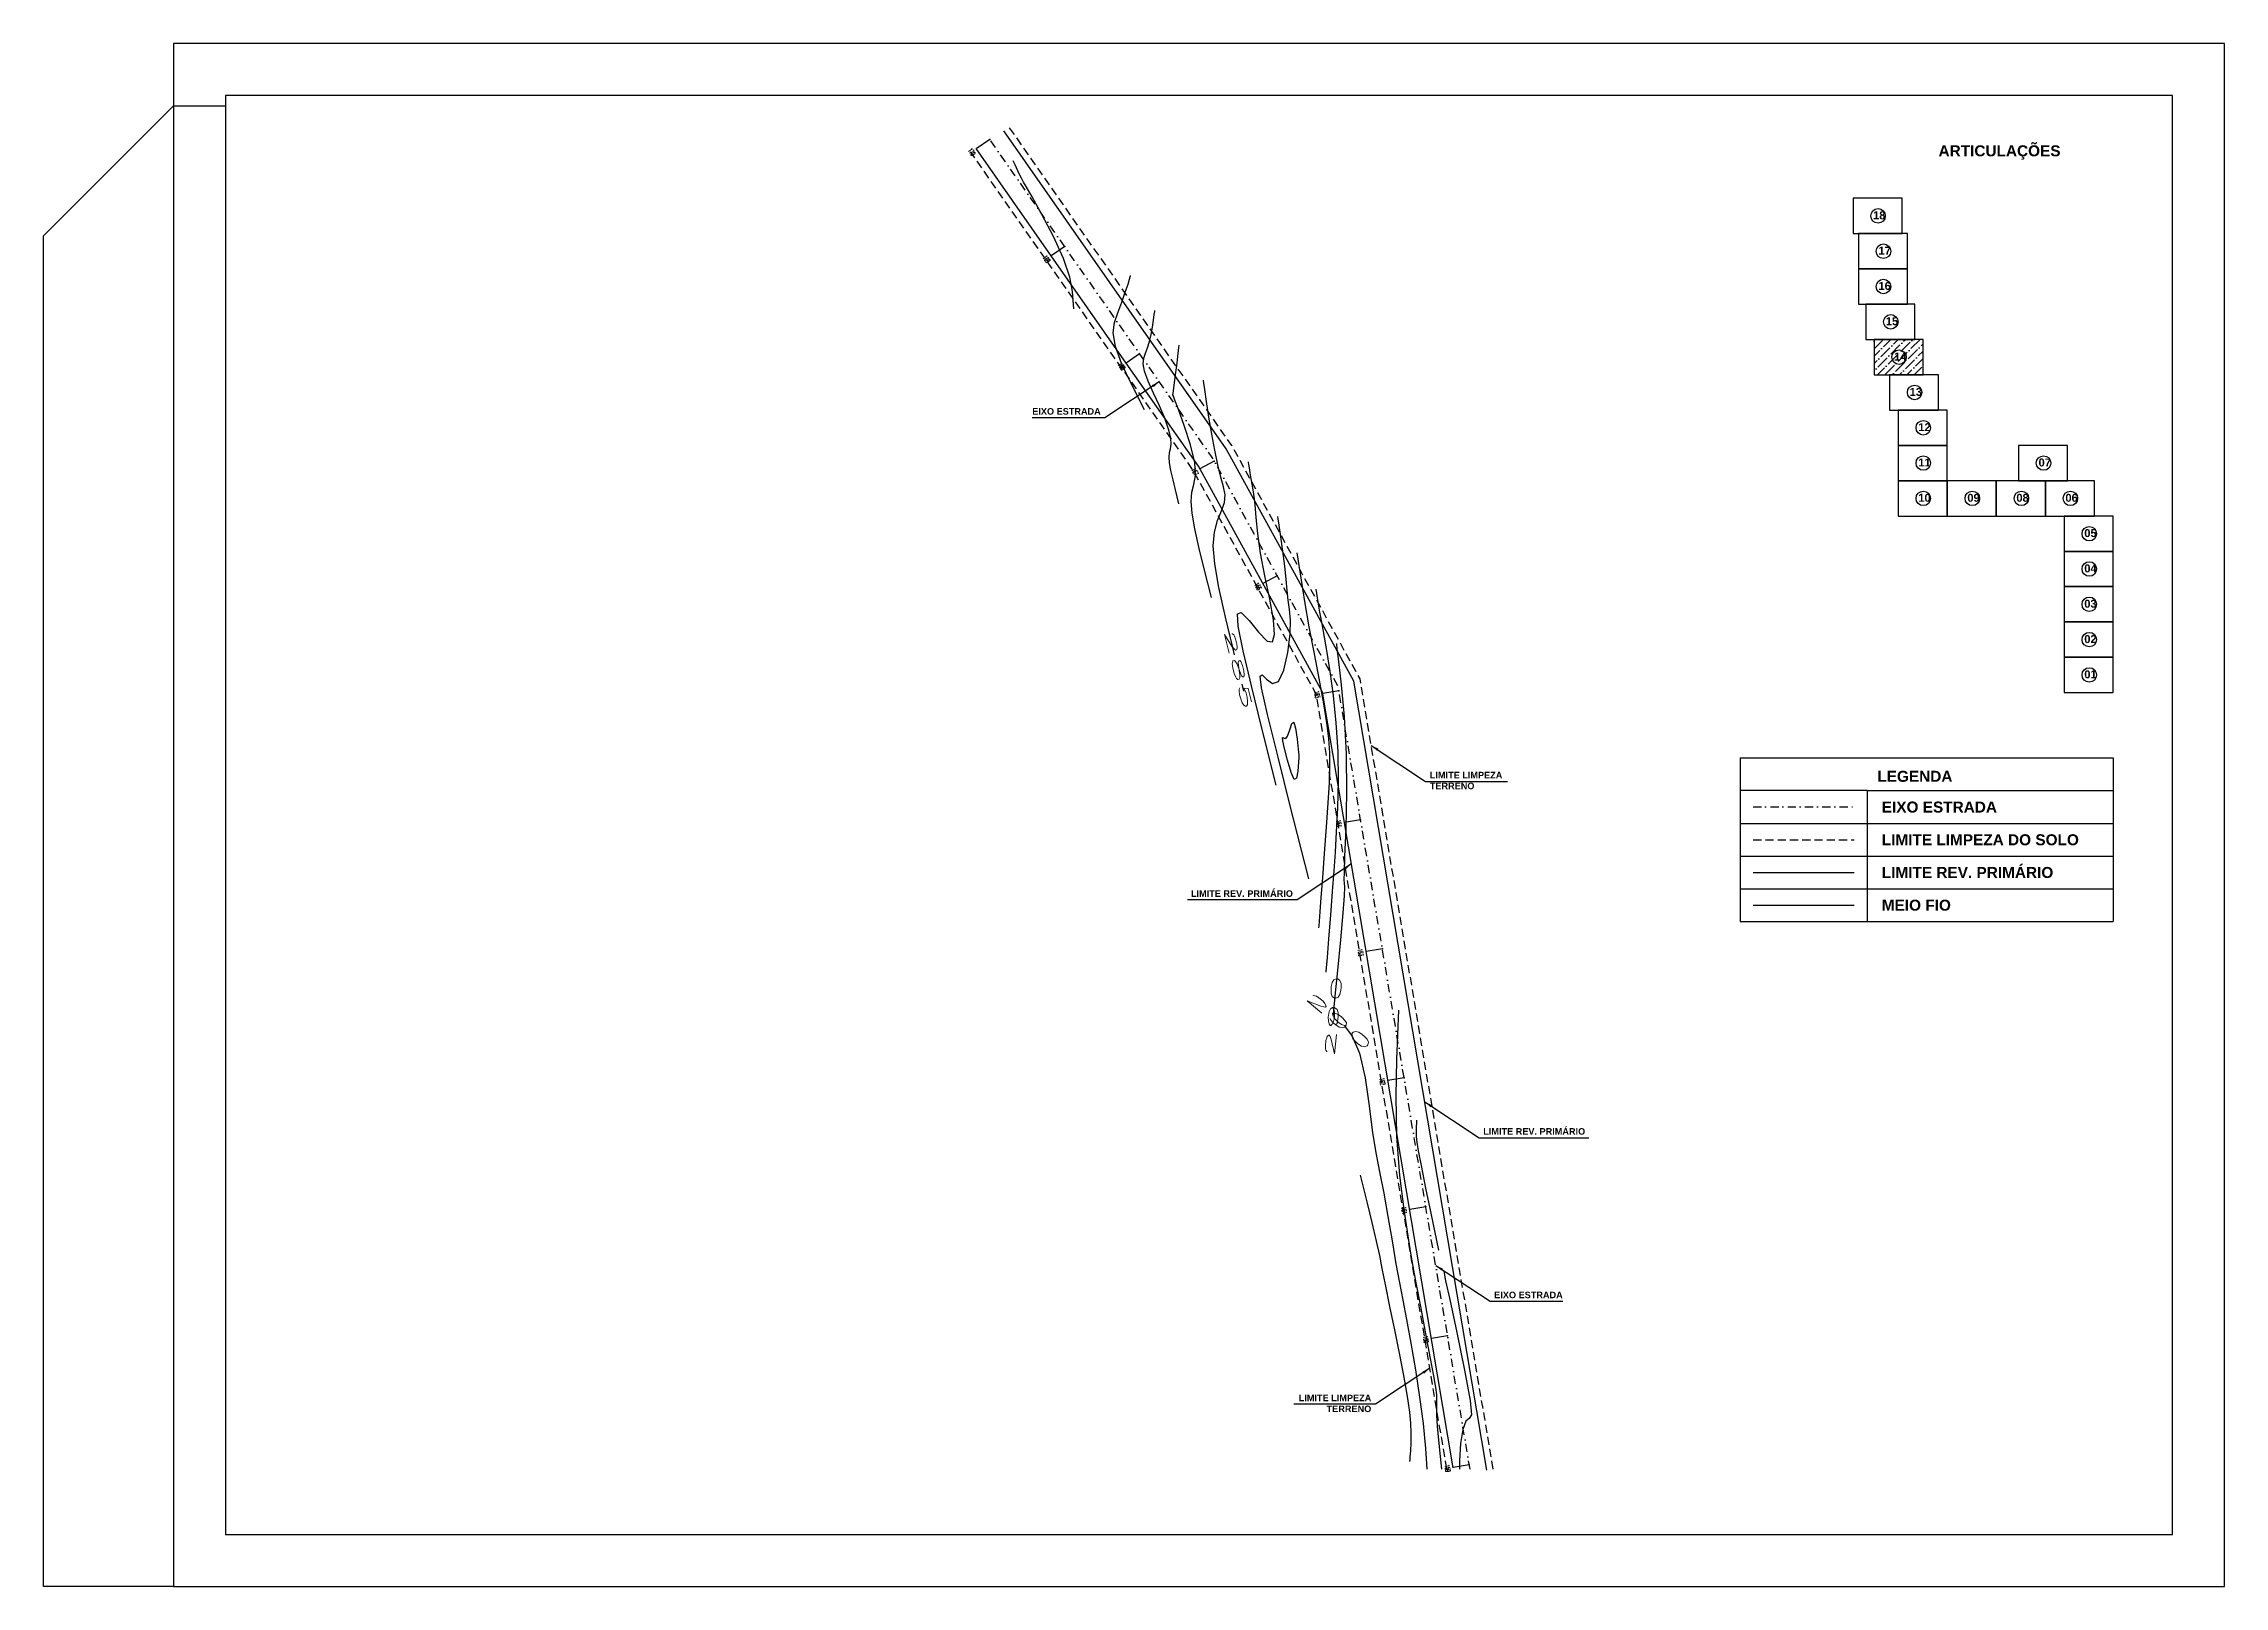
# Model space of a CAD drawing. Header units: millimetres. Extents: x 276147 to 291056, y 9594849 to 9609891.
# Drawn here: x 284492.9 to 284826.5, y 9597361.2 to 9597597.1 of the extents above; entities that cross this region are included whole.
import ezdxf
from ezdxf.enums import TextEntityAlignment as Align

# ---------------------------------------------------------------- set-up
doc = ezdxf.new("R2010")
doc.units = ezdxf.units.MM
doc.header["$LTSCALE"] = 10
for name, pattern in [('CONTINUO', [0]), ('DASHDOTX2', [50.8, 25.4, -12.7, 0, -12.7]), ('HIDDEN', [0.375, 0.25, -0.125])]:
    doc.linetypes.add(name, pattern=pattern)
for name, color, linetype in [('500-dim1', 6, 'Continuous'), ('Curvas mestras', 30, 'Continuous'), ('Curvas simples', 9, 'Continuous'), ('Curvas texto', 2, 'Continuous'), ('TG', 7, 'CONTINUO'), ('Top_malha_coord', 8, 'Continuous')]:
    doc.layers.add(name, color=color, linetype=linetype)
doc.styles.add('r80', font='romans.shx')
doc.styles.add('ROMAND', font='romand', dxfattribs={"height": 0.2})
doc.styles.add('SIMPLEX', font='simplex', dxfattribs={"height": 0.2})
doc.styles.add('T7', font='arial.ttf')
doc.dimstyles.new('cadnorma_dim1', dxfattribs={"dimscale": 0, "dimtxt": 2, "dimasz": 1.199999999999999, "dimexe": 1, "dimexo": 2.5, "dimgap": 0.6, "dimtad": 1, "dimzin": 4, "dimdsep": 46, "dimtxsty": 'r80', "dimblk": 'ARCHTICK', "dimblk1": 'ARCHTICK', "dimblk2": 'ARCHTICK', "dimcen": -1, "dimdle": 1, "dimclrd": 1, "dimclre": 1, "dimclrt": 2, "dimaunit": 1, "dimazin": 0, "dimtfac": 1, "dimtix": 1, "dimtmove": 2, "dimatfit": 0, "dimfxl": 1, "dimarcsym": 0})

msp = doc.modelspace()

# ---------------------------------------------------------------- texts
at = {"layer": 'Curvas texto', "extrusion": (-0.0200587750042602, 0.0327446982403546, 0.999262443146182), "style": 'SIMPLEX'}
for s, rotation, width, p, p2 in [('285', 72.68265762975976, 3.299405235670176, (-5256122.905520613, -8029400.914704623, 308350.3618948594), (-5256119.11736792, -8029388.765299944, 308350.3618948594)), ('290', 108.3311365301025, 3.29940502915638, (-5256104.04415747, -8029346.295367586, 308355.3618948594), (-5256108.046677841, -8029334.214889728, 308355.3618948594)), ('290', 232.8307198435731, 3.299405123667579, (-5256103.19222575, -8029336.084392167, 308355.3618948589), (-5256110.881085393, -8029346.225376402, 308355.3618948589))]:
    msp.add_text(s, height=1.5, rotation=rotation, dxfattribs=dict(at, width=width)).set_placement(p, p2, align=Align.FIT)
at = {"layer": 'TG', "color": 5, "extrusion": (-0.0355399916554891, 0.0505316664310384, 0.998089905610126), "style": 'ROMAND'}
for s, rotation, width, p, p2 in [('170', 89.9805742235258, 0.5403508728399649, (-5754153.51228499, -7671938.539562737, 475025.6906073733), (-5754153.511912042, -7671937.439562809, 475025.6906073733)), ('169', 89.98057412644029, 0.5499999937069208, (-5754153.46372461, -7671918.577823624, 475024.455047944), (-5754153.46335166, -7671917.4778237, 475024.455047944)), ('168', 89.98057417513107, 0.540350876042562, (-5754153.415371863, -7671898.615225641, 475023.2194353535), (-5754153.414998914, -7671897.515225707, 475023.2194353535))]:
    msp.add_text(s, height=0.7500000000000002, rotation=rotation, dxfattribs=dict(at, width=width)).set_placement(p, p2, align=Align.FIT)
at = {"layer": 'TG', "color": 5, "extrusion": (-0.0298679804287965, 0.05407812926012699, 0.998089905610126), "style": 'ROMAND'}
for s, rotation, width, p, p2 in [('167', 89.9805739325653, 0.5403508755858463, (-4889321.090326582, -8247872.865768856, 510673.9416650387), (-4889321.089953628, -8247871.765768923, 510673.9416650387)), ('166', 89.9805741266541, 0.5403508769577013, (-4889321.048646591, -8247852.904014252, 510672.7061046505), (-4889321.048273641, -8247851.804014316, 510672.7061046505))]:
    msp.add_text(s, height=0.7500000000000002, rotation=rotation, dxfattribs=dict(at, width=width)).set_placement(p, p2, align=Align.FIT)
at = {"layer": 'TG', "color": 5, "extrusion": (-0.0103969063521176, 0.0608970003980103, 0.998089905610126), "style": 'ROMAND', "width": 0.5403508714674121}
msp.add_text('165', height=0.7500000000000002, rotation=89.9805742477314, dxfattribs=at).set_placement((-1895830.154883587, -9394706.848044587, 581658.8159143922), (-1895830.154510639, -9394705.748044662, 581658.8159143922), align=Align.FIT)
at = {"layer": 'TG', "color": 5, "extrusion": (-0.0103969063509592, 0.0608970003982081, 0.998089905610126), "style": 'ROMAND'}
for s, rotation, width, p, p2 in [('164', 89.98057447835062, 0.531034482526291, (-1895830.113024534, -9394686.886325976, 581657.5803562326), (-1895830.112651591, -9394685.78632604, 581657.5803562326)), ('163', 89.98057438136378, 0.5403508778718702, (-1895830.071344549, -9394666.924571378, 581656.3447958443), (-1895830.070971604, -9394665.82457144, 581656.3447958443)), ('162', 89.98057447831772, 0.5403508760415929, (-1895830.029664577, -9394646.962816773, 581655.109235456), (-1895830.029291634, -9394645.862816839, 581655.109235456)), ('161', 89.98057438139668, 0.6039215704088366, (-1895829.987984577, -9394627.001062172, 581653.8736750683), (-1895829.987611632, -9394625.901062232, 581653.8736750683)), ('160', 89.98057439342546, 0.5403508760418645, (-1895829.94630459, -9394607.039307568, 581652.6381146802), (-1895829.945931645, -9394605.939307634, 581652.6381146802)), ('159', 89.98057442980786, 0.5499999988282078, (-1895829.904624606, -9394587.077552967, 581651.4025542923), (-1895829.904251662, -9394585.977553032, 581651.4025542923))]:
    msp.add_text(s, height=0.7500000000000002, rotation=rotation, dxfattribs=dict(at, width=width)).set_placement(p, p2, align=Align.FIT)
at = {"layer": 'Top_malha_coord', "color": 7, "style": 'T7'}
for s, width, insert, char_height, attachment_point in [('{\\fArial|b1|i0|c0|p34;ARTICULAÇÕES}', 9.05984542533406, (284782.7508936078, 9597581.54575134), 1.682079722240085, 1), ('{\\fArial|b1|i0|c0|p34;EIXO ESTRADA}', 16.67673822349752, (284654.6016919822, 9597541.36557753, 160.1796621240507), 1, 3), ('{\\fArial|b1|i0|c0|p34;LIMITE LIMPEZA\\PTERRENO}', 16.67673822349752, (284704.9380609095, 9597485.755653191, 160.1796621240507), 1, 1), ('{\\fArial|b1|i0|c0|p34;LEGENDA}', 9.05984542533406, (284773.3895658338, 9597485.910159484), 1.682079722240085, 1), ('{\\fArial|b1|i0|c0|p34;EIXO ESTRADA}', 20.98438079227344, (284774.0681847822, 9597481.204646055), 1.682079722240085, 1), ('{\\fArial|b1|i0|c0|p34;LIMITE LIMPEZA DO SOLO}', 31.11703686733381, (284774.0681847822, 9597476.204646055), 1.682079722240085, 1), ('{\\fArial|b1|i0|c0|p34;LIMITE REV. PRIMÁRIO}', 41.98582607079879, (284774.0681847822, 9597471.204646055), 1.682079722240085, 1), ('{\\fArial|b1|i0|c0|p34;LIMITE REV. PRIMÁRIO}', 16.67673822349752, (284683.9992672071, 9597467.636836581, 160.1796621240507), 1, 3), ('{\\fArial|b1|i0|c0|p34;MEIO FIO}', 41.98582607079879, (284774.0681847822, 9597466.204646057), 1.682079722240085, 1), ('{\\fArial|b1|i0|c0|p34;LIMITE REV. PRIMÁRIO}', 16.67673822349752, (284713.10861097, 9597431.27488518, 160.1796621240507), 1, 1), ('{\\fArial|b1|i0|c0|p34;EIXO ESTRADA}', 16.67673822349752, (284714.7893233051, 9597406.266846487, 160.1796621240507), 1, 1), ('{\\fArial|b1|i0|c0|p34;LIMITE LIMPEZA\\PTERRENO}', 16.67673822349752, (284695.9854515012, 9597390.522823514, 160.1796621240507), 1, 3)]:
    msp.add_mtext_dynamic_manual_height_columns(s, width=width, gutter_width=12.5, heights=[0], dxfattribs=dict(at, insert=insert, char_height=char_height, attachment_point=attachment_point))

# ---------------------------------------------------------------- blocks, each defined once
blk = doc.blocks.new('ASDF')
at = {"layer": 'Top_malha_coord', "color": 7}
for points in [[(288117.2770572668, 9595425.095165152), (288124.7770572668, 9595425.095165152), (288124.7770572668, 9595430.494073676), (288117.2770572668, 9595430.494073676)], [(288118.1013027223, 9595419.696256628), (288125.6013027224, 9595419.696256628), (288125.6013027224, 9595425.095165152), (288118.1013027223, 9595425.095165152)], [(288118.1013027223, 9595414.297348104), (288125.6013027224, 9595414.297348104), (288125.6013027224, 9595419.696256628), (288118.1013027223, 9595419.696256628)], [(288119.2235212072, 9595408.89843958), (288126.7235212072, 9595408.89843958), (288126.7235212072, 9595414.297348104), (288119.2235212072, 9595414.297348104)], [(288120.4897937645, 9595403.499531057), (288127.9897937645, 9595403.499531057), (288127.9897937645, 9595408.89843958), (288120.4897937645, 9595408.89843958)], [(288122.8676055573, 9595398.100622533), (288130.3676055573, 9595398.100622533), (288130.3676055573, 9595403.499531057), (288122.8676055573, 9595403.499531057)], [(288124.19609628, 9595392.701714007), (288131.69609628, 9595392.701714007), (288131.69609628, 9595398.100622533), (288124.19609628, 9595398.100622533)], [(288124.19609628, 9595387.302805483), (288131.69609628, 9595387.302805483), (288131.69609628, 9595392.701714007), (288124.19609628, 9595392.701714007)], [(288142.5888804331, 9595387.302805483), (288150.0888804331, 9595387.302805483), (288150.0888804331, 9595392.701714007), (288142.5888804331, 9595392.701714007)], [(288124.19609628, 9595381.90389696), (288131.69609628, 9595381.90389696), (288131.69609628, 9595387.302805483), (288124.19609628, 9595387.302805483)], [(288131.69609628, 9595381.90389696), (288139.19609628, 9595381.90389696), (288139.19609628, 9595387.302805483), (288131.69609628, 9595387.302805483)], [(288139.19609628, 9595381.90389696), (288146.69609628, 9595381.90389696), (288146.69609628, 9595387.302805483), (288139.19609628, 9595387.302805483)], [(288146.69609628, 9595381.90389696), (288154.19609628, 9595381.90389696), (288154.19609628, 9595387.302805483), (288146.69609628, 9595387.302805483)], [(288149.5854278603, 9595376.504988436), (288157.0854278603, 9595376.504988436), (288157.0854278603, 9595381.90389696), (288149.5854278603, 9595381.90389696)], [(288149.5854278603, 9595371.106079912), (288157.0854278603, 9595371.106079912), (288157.0854278603, 9595376.504988436), (288149.5854278603, 9595376.504988436)], [(288149.5854278603, 9595365.707171388), (288157.0854278603, 9595365.707171388), (288157.0854278603, 9595371.106079912), (288149.5854278603, 9595371.106079912)], [(288149.5854278603, 9595360.308262864), (288157.0854278603, 9595360.308262864), (288157.0854278603, 9595365.707171388), (288149.5854278603, 9595365.707171388)], [(288149.5854278603, 9595354.90935434), (288157.0854278603, 9595354.90935434), (288157.0854278603, 9595360.308262864), (288149.5854278603, 9595360.308262864)]]:
    blk.add_lwpolyline(points, close=True, dxfattribs=at)
for centre in [(288121.1075160061, 9595427.794619417), (288121.9317614617, 9595422.39571089), (288121.9317614617, 9595416.996802364), (288123.0539799466, 9595411.59789384), (288124.3202525039, 9595406.19898532), (288126.6980642967, 9595400.800076792), (288128.0265550194, 9595395.401168272), (288128.0265550194, 9595390.002259746), (288146.4193391725, 9595390.002259746), (288128.0265550194, 9595384.603351222), (288135.5265550194, 9595384.603351222), (288143.0265550194, 9595384.603351222), (288150.5265550194, 9595384.603351222), (288153.4158865996, 9595379.204442697), (288153.4158865996, 9595373.805534175), (288153.4158865996, 9595368.406625653), (288153.4158865996, 9595363.007717127), (288153.4158865996, 9595357.608808603)]:
    blk.add_circle(centre, 1.10921345708195, dxfattribs=at)
at = {"layer": 'Top_malha_coord', "color": 7, "char_height": 1.216883596980453, "attachment_point": 1, "style": 'T7'}
for s, insert in [('{\\fArial|b1|i0|c0|p34;18}', (288120.3443937709, 9595428.492702857)), ('{\\fArial|b1|i0|c0|p34;17}', (288121.1686392266, 9595423.093794333)), ('{\\fArial|b1|i0|c0|p34;16}', (288121.1686392266, 9595417.694885807)), ('{\\fArial|b1|i0|c0|p34;15}', (288122.2908577114, 9595412.295977283)), ('{\\fArial|b1|i0|c0|p34;14}', (288123.5571302687, 9595406.89706876)), ('{\\fArial|b1|i0|c0|p34;13}', (288125.9349420615, 9595401.498160236)), ('{\\fArial|b1|i0|c0|p34;12}', (288127.2634327842, 9595396.099251712)), ('{\\fArial|b1|i0|c0|p34;11}', (288127.2634327842, 9595390.700343188)), ('{\\fArial|b1|i0|c0|p34;07}', (288145.6562169372, 9595390.700343188)), ('{\\fArial|b1|i0|c0|p34;10}', (288127.2634327842, 9595385.301434664)), ('{\\fArial|b1|i0|c0|p34;09}', (288134.7634327842, 9595385.301434664)), ('{\\fArial|b1|i0|c0|p34;08}', (288142.2634327842, 9595385.301434664)), ('{\\fArial|b1|i0|c0|p34;06}', (288149.7634327842, 9595385.301434664)), ('{\\fArial|b1|i0|c0|p34;05}', (288152.6527643644, 9595379.902526142)), ('{\\fArial|b1|i0|c0|p34;04}', (288152.6527643644, 9595374.503617616)), ('{\\fArial|b1|i0|c0|p34;03}', (288152.6527643644, 9595369.104709093)), ('{\\fArial|b1|i0|c0|p34;02}', (288152.6527643644, 9595363.705800567)), ('{\\fArial|b1|i0|c0|p34;01}', (288152.6527643644, 9595358.306892043))]:
    blk.add_mtext_dynamic_manual_height_columns(s, width=9.05984542533406, gutter_width=12.5, heights=[0], dxfattribs=dict(at, insert=insert))
blk = doc.blocks.new('_ArchTick')
at = {"color": 0, "linetype": 'ByBlock', "const_width": 0.15}
blk.add_lwpolyline([(-0.5, -0.5), (0.5, 0.5)], dxfattribs=at)

# ---------------------------------------------------------------- hatches: boundary and pattern name
at = {"layer": 'Top_malha_coord'}
h = msp.add_hatch(dxfattribs=at)
h.set_pattern_fill('ANSI36', color=8, scale=0.25)
h.set_pattern_definition([(45, (-3376.700226021523, 2191.550465511158), (0.4209495056751168, 1.54348152080876), [1.984375, -0.396875, 0, -0.396875])])
h.paths.add_polyline_path([(284780.3852018387, 9597551.858728377), (284772.8852018387, 9597551.858728377), (284772.8852018387, 9597546.459819853), (284780.3852018387, 9597546.459819853)])
h.paths.add_polyline_path([(284777.8248740352, 9597549.159274116, -1), (284775.606447121, 9597549.159274116, -1)], flags=0)
h.paths.add_polyline_path([(284775.5769313663, 9597547.971021967), (284778.0762741429, 9597547.971021967), (284778.0762741429, 9597550.478665452), (284775.5769313663, 9597550.478665452)], flags=24)

# ---------------------------------------------------------------- linework, layer by layer
at = {"color": 8, "linetype": 'HIDDEN', "ltscale": 0.5}
msp.add_line((284754.4001457987, 9597475.375440886), (284769.8427209032, 9597475.375440886), dxfattribs=at)
at = {"color": 8, "linetype": 'HIDDEN', "ltscale": 0.5, "elevation": 160.1796621240507, "flags": 128}
for points in [[(284714.6342512241, 9597379.151730444), (284694.2698642385, 9597499.94741807), (284674.6413046927, 9597535.662004203), (284663.0694250665, 9597552.18828246), (284640.6176745688, 9597584.276042204)], [(284707.5354745333, 9597379.151730444), (284687.5643355646, 9597497.61478392), (284668.689550843, 9597531.957860555), (284657.3353697248, 9597548.173234593), (284634.6824209737, 9597580.548543641)]]:
    msp.add_lwpolyline(points, dxfattribs=at)
at = {"linetype": 'Continuous'}
for p in [(284637.6200357803, 9597582.455185687, 160.1796621240507), (284637.6200357803, 9597582.455185687, 160.1796621240507), (284649.0859641856, 9597566.068225035, 160.1796621240507), (284649.0859641856, 9597566.068225035, 160.1796621240507), (284660.5520644083, 9597549.681384653, 160.1796621240507), (284660.5520644083, 9597549.681384653, 160.1796621240507), (284671.9662177397, 9597533.26263856, 160.1796621240507), (284671.9662177397, 9597533.26263856, 160.1796621240507), (284681.5991428343, 9597515.735324226, 160.1796621240507), (284681.5991428343, 9597515.735324226, 160.1796621240507), (284691.0258107076, 9597498.136259757, 160.1796621240507), (284691.0258107076, 9597498.136259757, 160.1796621240507), (284694.3506023069, 9597478.41455206, 160.1796621240507), (284694.3506023069, 9597478.41455206, 160.1796621240507), (284697.6753939064, 9597458.69284437, 160.1796621240507), (284697.6753939064, 9597458.69284437, 160.1796621240507), (284701.0001855059, 9597438.971136676, 160.1796621240507), (284701.0001855059, 9597438.971136676, 160.1796621240507), (284704.3249771052, 9597419.249428984, 160.1796621240507), (284704.3249771052, 9597419.249428984, 160.1796621240507), (284707.6497687047, 9597399.527721293, 160.1796621240507), (284707.6497687047, 9597399.527721293, 160.1796621240507), (284710.9745603043, 9597379.8060136, 160.1796621240507), (284710.9745603043, 9597379.8060136, 160.1796621240507)]:
    msp.add_point(p, dxfattribs=at)
at = {"layer": '500-dim1', "ltscale": 0.1}
for points in [[(284512.7582684912, 9597361.209492177), (284826.4766800425, 9597361.209492177), (284826.4766800425, 9597597.093968712), (284512.7582684912, 9597597.093968712)], [(284520.7005067584, 9597369.151730446), (284818.5344417754, 9597369.151730446), (284818.5344417754, 9597589.151730446), (284520.7005067584, 9597589.151730446)]]:
    msp.add_lwpolyline(points, close=True, dxfattribs=at)
msp.add_lwpolyline([(284512.7582684912, 9597361.209492177), (284492.9026728234, 9597361.209492177), (284492.9026728234, 9597567.707687125), (284512.7582684912, 9597587.56328279), (284520.7005067584, 9597587.56328279)], dxfattribs=at)
at = {"layer": 'Curvas mestras', "linetype": 'CONTINUO'}
for points in [[(284675.0780766003, 9597503.654484773, -206.9184055743067), (284674.8029692752, 9597504.744780526, -206.9596557200098), (284673.6739352813, 9597509.409091717, -207.1351636683362), (284672.6657058701, 9597513.956507456, -207.3044161047114), (284672.0323729056, 9597517.567669597, -207.435463057333), (284671.8100883062, 9597520.29611683, -207.5293332300175), (284671.9805240091, 9597522.413614813, -207.5952999853439), (284672.483546565, 9597524.15866816, -207.6423859428291), (284673.0918179843, 9597525.636742327, -207.6786105736651), (284673.5362008938, 9597526.92004374, -207.7117425510919), (284673.6140723603, 9597528.099493112, -207.7488286117118), (284673.3888752265, 9597529.340875367, -207.7940278147257), (284672.9905687647, 9597530.828685734, -207.8507771117988), (284672.5318137754, 9597532.7021017, -207.9213756857466), (284672.0560741501, 9597534.919022743, -208.003571474485), (284671.5895112937, 9597537.392023617, -208.0939744987086), (284671.1593895005, 9597539.98666934, -208.1876321840941), (284670.7973725989, 9597542.380471943, -208.2733413588981), (284670.5362243007, 9597544.203930732, -208.3383362190475), (284670.3958106781, 9597545.201243946, -208.3738356474464), (284670.3444122223, 9597545.571398592, -208.3869969467892), (284670.3374127852, 9597545.62708161, -208.3889621200183), (284670.3376431423, 9597545.628965218, -208.3890192195217), (284670.3377277485, 9597545.629659707, -208.3890402788206), (284670.3377399775, 9597545.629758632, -208.38904327506)], [(284690.1839903102, 9597448.472462686, -199.8032329441889), (284690.2649670413, 9597449.27968162, -199.8280591013867), (284690.48447005, 9597451.46696194, -199.8953275881618), (284690.8760542662, 9597455.39050406, -200.016037121441), (284691.3305869882, 9597460.072996177, -200.1603529842946), (284691.7032663519, 9597464.203747392, -200.2882320129106), (284691.8866494202, 9597466.787950404, -200.3692322632091), (284691.9227359679, 9597468.094336158, -200.4113166583379), (284691.8908876876, 9597468.707515188, -200.4320491495569), (284691.8623194287, 9597469.23371416, -200.4498655610046), (284691.8756616383, 9597470.365607297, -200.4866885909255), (284691.9614009131, 9597472.817481948, -200.5653126513612), (284692.1217435191, 9597477.054226147, -200.7009273090193), (284692.2457793907, 9597482.543126646, -200.878302515976), (284692.194317124, 9597488.502068844, -201.0746033332221), (284691.8810254081, 9597494.19542458, -201.2674570373751), (284691.4310142549, 9597499.073494297, -201.436339190896), (284691.0222477617, 9597502.633061863, -201.5611875946893), (284690.7908560193, 9597504.555986565, -201.6288445194045), (284690.7056061139, 9597505.2644324, -201.6537707577486), (284690.6934281271, 9597505.365638804, -201.6573316327672)], [(284676.4887516682, 9597498.063747345, -206.7068861428093), (284676.2136443457, 9597499.1540441, -206.7481363213415)], [(284691.8929597951, 9597446.90175152, -199.7174573823836), (284693.0773314836, 9597445.335430004, -199.6423562202512), (284694.1993246641, 9597442.741123207, -199.5348213051588), (284695.0432894302, 9597438.98705066, -199.394863206046), (284695.6660161013, 9597434.670277143, -199.2409070743856), (284696.1924093072, 9597430.570080753, -199.0959816872168), (284696.7271611539, 9597427.242187893, -198.9761960240107), (284697.2941266482, 9597424.348118264, -198.8699796133701), (284697.8969482656, 9597421.325836884, -198.7588420882498), (284698.5319989013, 9597417.78655048, -198.6301159421823), (284699.1665570966, 9597414.034419565, -198.4944250077501), (284699.7606308148, 9597410.546847356, -198.3682160307912), (284700.2917939576, 9597407.63630165, -198.2621783991603), (284700.8078882093, 9597404.955522547, -198.1639724454985), (284701.3743191953, 9597401.992314735, -198.0555011844521), (284702.0324740905, 9597398.376402453, -197.9238003099713), (284702.7276632564, 9597394.305179115, -197.7764359978286), (284703.3811746016, 9597390.117955724, -197.6261071181766), (284703.9210186472, 9597386.096272813, -197.4834845222908), (284704.3020843998, 9597382.290602187, -197.3511276532922), (284704.4625581823, 9597379.151730452, -197.2450490989933)]]:
    msp.add_polyline3d(points, dxfattribs=at)
at = {"layer": 'Curvas simples', "linetype": 'CONTINUO'}
for points in [[(284650.5112474914, 9597556.560779847, -213.1481815531993), (284650.2834926461, 9597559.175715888, -213.238441900085), (284649.8582268522, 9597561.374211008, -213.3190207016564), (284648.9291901518, 9597564.23806282, -213.4315149741274), (284647.3910569509, 9597567.624531427, -213.5733615546164), (284645.6159770609, 9597570.98743354, -213.7191922559546), (284644.0954736536, 9597573.679728245, -213.8379376508788), (284643.1971201813, 9597575.237678913, -213.9070231000337), (284642.792700229, 9597575.930768948, -213.9378530317594), (284642.630049668, 9597576.211788027, -213.9503266876241), (284642.4730025171, 9597576.512713062, -213.963340158833), (284642.1493873878, 9597577.182268966, -213.9917768615674), (284641.5030320401, 9597578.548368894, -214.049517074684), (284641.2165310694, 9597579.15173045, -214.07503964961)], [(284661.3135705138, 9597541.110667193, -211.4243194632258), (284659.1872029968, 9597545.232519943, -211.6020717176402), (284657.8528134825, 9597548.07801828, -211.7221014499924), (284656.8418963996, 9597550.790104648, -211.8312661730711), (284656.5097253527, 9597552.865553137, -211.9059441311078), (284656.7252368985, 9597554.474343084, -211.9543362668742), (284657.235784339, 9597555.95475812, -211.9925992753383), (284657.8170282866, 9597557.54582234, -212.0330690002561), (284658.3578525807, 9597559.089512734, -212.0727977057945), (284658.7754503728, 9597560.328547765, -212.1050167972248), (284659.0119002059, 9597561.076818088, -212.1247903733424), (284659.1088461857, 9597561.432903124, -212.1345128236248), (284659.1328188141, 9597561.566556493, -212.1384112765923), (284659.1396194384, 9597561.622163374, -212.1400969382635), (284659.142123827, 9597561.642650228, -212.1407179972416), (284659.1424815945, 9597561.645576065, -212.1408066919216)], [(284666.5655403707, 9597526.72598556, -209.8467858014305), (284666.0226612943, 9597528.877504284, -209.9281861594322), (284665.6590742094, 9597530.379569732, -209.9847056371768), (284665.3343913436, 9597531.843989957, -210.0392105764154), (284665.1304385315, 9597533.006902436, -210.081411964286), (284665.0588577533, 9597533.885551428, -210.1116411788648), (284665.1137447706, 9597534.567455098, -210.1328846106448), (284665.2653660781, 9597535.157657288, -210.1491812853751), (284665.3886720731, 9597535.83128948, -210.1687802563215), (284665.3347818809, 9597536.781005807, -210.2009831536238), (284664.9908696394, 9597538.144371288, -210.2525626459069), (284664.3883075325, 9597539.838590443, -210.320175867379), (284663.5945217602, 9597541.725779684, -210.397951043295), (284662.6969557893, 9597543.662182927, -210.4794221465968), (284661.8631221752, 9597545.48056017, -210.5557463349219), (284661.2805507411, 9597547.007798927, -210.6174865133621), (284661.0823580231, 9597548.131459698, -210.6582860414314), (284661.1839983938, 9597548.981788917, -210.6841100803253), (284661.4465109345, 9597549.749703977, -210.7040042204576), (284661.7496899529, 9597550.594456716, -210.7255999222657), (284662.048350662, 9597551.548633607, -210.7508720282026), (284662.3160655053, 9597552.613157537, -210.7803812760653), (284662.5310834676, 9597553.758781653, -210.8136059001813), (284662.6903647303, 9597554.83559512, -210.8456945123294), (284662.7955500162, 9597555.663518347, -210.8707131732631), (284662.8509203891, 9597556.116317553, -210.8844394086304), (284662.8713202653, 9597556.283139208, -210.8894964667529), (284662.8742343897, 9597556.306970583, -210.8902188971665)], [(284671.5271455208, 9597512.394866953, -208.2768359985462), (284670.4128147859, 9597516.811142908, -208.4439209661473), (284669.6665052405, 9597519.894328725, -208.5599345772903), (284669.0000510946, 9597522.900243703, -208.6718131266794), (284668.5814116916, 9597525.28727501, -208.7584370302761), (284668.4344829891, 9597527.090817623, -208.8204864635741), (284668.5471453431, 9597528.490515947, -208.8640914552639), (284668.8583679714, 9597529.70198234, -208.8975424840723), (284669.11146854, 9597531.084700892, -208.9377719699665), (284669.0008535638, 9597533.034117617, -209.0038725862655), (284668.3336638915, 9597535.758255307, -209.1065323777989), (284667.3679826513, 9597538.715421824, -209.2228200545328), (284666.4746292941, 9597541.176496804, -209.321399494042), (284665.9395954692, 9597542.60025999, -209.3787946451598), (284665.7095606238, 9597543.197092576, -209.4029697958872), (284665.6463793958, 9597543.365272863, -209.4097491469843), (284665.6334138254, 9597543.438783383, -209.4124182688215), (284665.6400625324, 9597543.494412508, -209.4141077088684), (284665.6572365299, 9597543.544649843, -209.4154091857749), (284665.6823506194, 9597543.643091096, -209.4181308644152), (284665.7388487453, 9597544.007755477, -209.4289463833234), (284665.8566816376, 9597544.897767304, -209.4557457347077), (284666.0502657296, 9597546.44074522, -209.5024214472182), (284666.2718832723, 9597548.238286117, -209.5568761684958), (284666.4582812183, 9597549.7604802, -209.6030150699921), (284666.5622223415, 9597550.610472728, -209.6287818916867), (284666.6005167034, 9597550.923628187, -209.6382749363224), (284666.6059871823, 9597550.968364108, -209.6396310697569)], [(284681.4503578178, 9597483.732628733, -205.1369363198432), (284679.1954957191, 9597492.649939373, -205.4744096431791), (284677.700348935, 9597498.696015498, -205.7025456576052), (284676.3954303437, 9597504.243816253, -205.9105351917938), (284675.6414428015, 9597508.021940852, -206.0494752843192), (284675.5322417433, 9597509.914118767, -206.1136718673192), (284676.0949689983, 9597510.0928623, -206.1082331395851), (284677.281609412, 9597508.866286533, -206.0442195195033), (284678.743516868, 9597507.08490678, -205.9565000060506), (284680.0568872687, 9597505.734843133, -205.8858959035974), (284680.8772237424, 9597505.611885164, -205.8653996199978), (284681.1772483484, 9597506.750514263, -205.8966886375242), (284681.0089893799, 9597508.99488528, -205.9736116932149), (284680.4557816257, 9597512.129158527, -206.0874231372404), (284679.726176866, 9597515.6975182, -206.2190000210216), (284679.0600343805, 9597519.184155935, -206.3466250545139), (284678.6375026062, 9597522.170035984, -206.4529506865333), (284678.3998936114, 9597524.623213956, -206.5381082128993), (284678.228811623, 9597526.608519057, -206.6065986401777), (284678.0310733981, 9597528.19573152, -206.6625791085794), (284677.8143467863, 9597529.474424627, -206.7088309122159), (284677.6115141697, 9597530.53912368, -206.7477914708111), (284677.44950174, 9597531.46023486, -206.7812274102148), (284677.3314239576, 9597532.211697852, -206.8082222451017), (284677.2544411013, 9597532.743337223, -206.8271887866108), (284677.2140603903, 9597533.02833884, -206.8373385521959), (284677.199183813, 9597533.133339748, -206.8410779392257), (284677.1970583007, 9597533.148339313, -206.841612124434)], [(284686.4119629678, 9597469.401510123, -203.5669865169007), (284683.5880231624, 9597480.55509822, -203.9891635461504), (284681.7267595957, 9597487.982942283, -204.2699278053738), (284680.1251488437, 9597494.531136053, -204.5166547592639), (284679.2159159977, 9597498.579473063, -204.6675657355486), (284678.9776892333, 9597500.358064318, -204.7306302201146), (284679.2755727388, 9597500.559596444, -204.7312546110738), (284679.9665612327, 9597499.910512658, -204.6961142577024), (284680.8752095608, 9597499.27228455, -204.6569604202782), (284681.8179670914, 9597499.540137287, -204.6468131320112), (284682.631971433, 9597501.314706624, -204.6886237772091), (284683.2371360988, 9597504.01825258, -204.7650680938645), (284683.5740638356, 9597506.77844375, -204.8487530855605), (284683.615928926, 9597508.91975593, -204.9180810777147), (284683.4661867884, 9597510.553892732, -204.9746357502558), (284683.2608633684, 9597511.989360966, -205.0257959942942), (284683.102402474, 9597513.49793946, -205.0784112799706), (284682.9589073264, 9597515.204476103, -205.1372130140339), (284682.7649019991, 9597517.197085807, -205.2064029581056), (284682.4799486221, 9597519.47792532, -205.2868635196032), (284682.1637875123, 9597521.705300793, -205.366198575965), (284681.9012020475, 9597523.451562217, -205.4286926151513), (284681.7551575878, 9597524.410817213, -205.4630579497575), (284681.7013514708, 9597524.764226843, -205.4757188644403), (284681.693665025, 9597524.814713785, -205.4775275589459)], [(284684.6109508259, 9597519.255826717, -204.2360706547884), (284685.2547298772, 9597515.055666577, -204.0855132146066), (284685.7835927549, 9597511.780329542, -203.9675679589532), (284686.4526292558, 9597507.924331192, -203.827781303346), (284687.2245418971, 9597503.809397353, -203.6774445325977), (284688.0025029883, 9597499.77517126, -203.5296310491653), (284688.6748022851, 9597496.16577474, -203.3978597601786), (284689.1539400874, 9597493.225819107, -203.2919027334687), (284689.4492668758, 9597490.801876597, -203.2065446173333), (284689.5943436813, 9597488.641010916, -203.1328232859637), (284689.6187561636, 9597486.483797926, -203.0616438141119), (284689.5361775066, 9597484.044864053, -202.9833803634651), (284689.3563085214, 9597481.032346874, -202.8882742027895), (284689.0956371512, 9597477.298760464, -202.77116141337), (284688.7978078364, 9597473.274111884, -202.6452567394849), (284688.5132591456, 9597469.532783702, -202.5283695644144), (284688.2835461048, 9597466.545066986, -202.435076635415), (284688.114702566, 9597464.364889804, -202.3670239933094), (284688.0038798491, 9597462.94209272, -202.3226251534911), (284687.9456404846, 9597462.19558418, -202.2993319868951), (284687.9241838769, 9597461.920555083, -202.2907503058927), (284687.9211186473, 9597461.881265212, -202.2895243515054)], [(284687.528235627, 9597513.696939658, -202.9946137708871), (284687.8313916146, 9597511.71908677, -202.9237163464099), (284688.0804324352, 9597510.1767322, -202.8681759934084), (284688.3954818831, 9597508.3609448, -202.8023505268179), (284688.7667559052, 9597506.35856262, -202.7292819323161), (284689.1875649409, 9597504.006211147, -202.6437508953645), (284689.6519890581, 9597501.077964973, -202.5384729306356), (284690.1393182065, 9597497.431285987, -202.4091929507818), (284690.5696648883, 9597493.257193353, -202.2637740649775), (284690.8483504972, 9597488.830097524, -202.1131089318337), (284690.9105701996, 9597484.416601947, -201.9672347095589), (284690.8110212611, 9597480.25208208, -201.8327664150533), (284690.6342797288, 9597476.56411036, -201.7154635950251), (284690.447201522, 9597473.4631835, -201.6176050641484), (284690.2457810901, 9597470.5915143, -201.5275469469166), (284690.0082967605, 9597467.47424282, -201.4301646526696), (284689.7263276584, 9597463.838624852, -201.3166897000306), (284689.4446620883, 9597460.220372103, -201.2037776928887), (284689.2213861458, 9597457.35730901, -201.1144403062904), (284689.0984358217, 9597455.78134709, -201.0652658727163), (284689.0531386512, 9597455.200730227, -201.0471489921588), (284689.0466680538, 9597455.117784385, -201.0445608390405)], [(284700.1269360156, 9597449.320807448, -198.6307036195908), (284699.8278752481, 9597441.773824953, -198.3894007731837), (284699.7339234238, 9597436.1514802, -198.2070488545255), (284699.8641907104, 9597429.987104364, -198.0024343108203), (284700.3167157762, 9597424.044430953, -197.7986158369717), (284700.9472539907, 9597418.834895076, -197.6152480884598), (284701.5509903887, 9597414.80685226, -197.4711345375658), (284701.984912649, 9597412.161824068, -197.3757495865834), (284702.3532220132, 9597410.11398814, -197.301251035617), (284702.8219213581, 9597407.630684175, -197.2104675038977), (284703.5013561148, 9597404.005838923, -197.0780467432018), (284704.2792229133, 9597399.839718422, -196.9259131222175), (284704.9875619344, 9597396.059175773, -196.7878101221545), (284705.4928373752, 9597393.375840206, -196.6897375682861), (284705.799216499, 9597391.640453428, -196.6267207835594), (284705.9452955887, 9597390.48853526, -196.5860413997693), (284705.9757769501, 9597389.574961944, -196.5554927671005), (284705.9597960191, 9597388.632047322, -196.5249153176232), (284705.9725932537, 9597387.41146065, -196.4846611888174), (284706.0736061132, 9597385.719988303, -196.4272058664614), (284706.2590520433, 9597383.584876075, -196.3535180937874), (284706.5093444893, 9597381.08848588, -196.2666899495784), (284706.7137138235, 9597379.151730448, -196.1991222438724)], [(284706.3046415527, 9597412.591061, -196.3023646678452), (284705.1250307176, 9597418.289369944, -196.5127708095501), (284704.3381910247, 9597422.113814976, -196.653888230529), (284703.6419696225, 9597425.54529568, -196.7803096222019), (284703.2044696791, 9597427.802570956, -196.8630601661539), (284702.9900544714, 9597429.120136423, -196.9105393747127), (284702.9121480507, 9597429.986418638, -196.9404903223298), (284702.89515697, 9597430.790467788, -196.9671791739788), (284702.9074107746, 9597431.523817584, -196.9909642382667), (284702.9282235056, 9597432.078622356, -197.0087267760213), (284702.9410275915, 9597432.380922416, -197.0183757827294), (284702.9457449913, 9597432.49229602, -197.0219306744079), (284702.9464190479, 9597432.508206392, -197.0224385084843)], [(284694.2822146182, 9597424.063259942, -199.9218430884325), (284695.3578381033, 9597419.776181, -199.7597687536295), (284696.0860319419, 9597416.820336599, -199.648291623595), (284696.7520331388, 9597414.010334764, -199.5428420180365), (284697.2264445638, 9597411.821876746, -199.4616055922493), (284697.619331483, 9597409.825150253, -199.3882884799063), (284698.1006250065, 9597407.363962326, -199.2979768555055), (284698.7859670014, 9597404.002818327, -199.1740787068524), (284699.5738373217, 9597400.188996892, -199.0332887206136), (284700.3084265734, 9597396.59047296, -198.9006233315708), (284700.8685990972, 9597393.72021902, -198.7953236932776), (284701.2719211678, 9597391.471195737, -198.7135296300662), (284701.5706297897, 9597389.581359314, -198.6456056800348), (284701.8054781253, 9597387.831813227, -198.5835607896119), (284701.9712519459, 9597386.176239947, -198.5259818547897), (284702.0512511693, 9597384.611463234, -198.4731000236029), (284702.0395125525, 9597383.15569236, -198.4256316973737), (284701.9730302032, 9597381.912670814, -198.3862338282311), (284701.8995390606, 9597381.007523602, -198.3580484098897), (284701.8565522365, 9597380.518800782, -198.342896416169), (284701.8407155105, 9597380.338744532, -198.337314076573), (284701.8384528376, 9597380.313023068, -198.3365166332482)], [(284707.065755266, 9597409.3949926, -196.1823548498473), (284707.1227052277, 9597409.078148164, -196.1708290269275), (284707.3624020873, 9597407.939276816, -196.128697928882), (284707.9823771508, 9597405.055976413, -196.0217703216735), (284709.0624796126, 9597400.032180373, -195.8354646930497), (284710.2561834193, 9597394.276029648, -195.6228802454102), (284711.1103702071, 9597389.646717336, -195.4540363381061), (284711.2961673387, 9597387.461669184, -195.3787051718941), (284710.9816910478, 9597386.871226612, -195.3656697028459), (284710.4593072913, 9597386.483962687, -195.3634656150502), (284709.9806596774, 9597385.196999773, -195.3309014697702), (284709.6345134398, 9597383.061669396, -195.2678775065255), (284709.4689174706, 9597380.41785635, -195.1845668520805), (284709.5035024783, 9597379.151730448, -195.1423830957219)]]:
    msp.add_polyline3d(points, dxfattribs=at)
msp.add_polyline3d([(284684.9249983348, 9597487.927696316, -203.2031792538733), (284684.7486560884, 9597485.831277996, -203.1380218207164), (284684.549687996, 9597484.785364676, -203.1077424281652), (284684.2091468752, 9597484.572646163, -203.1076077629373), (284683.7113210193, 9597485.670178078, -203.1535657878526), (284683.1644756276, 9597487.529038748, -203.2254556910743), (284682.7078671234, 9597489.343810417, -203.2940894703756), (284682.4505365016, 9597490.47785196, -203.3364162739858), (284682.3806550125, 9597490.9696157, -203.3539335863575), (284682.456177477, 9597491.026329586, -203.3542760298847), (284682.6370990451, 9597490.875215456, -203.3456924472962), (284682.8915971864, 9597490.823474694, -203.3388882722615), (284683.189889701, 9597491.198302593, -203.3451831590178), (284683.5049513503, 9597492.149579488, -203.3700310098616), (284683.8207787449, 9597493.117924977, -203.3954228080952), (284684.1241244599, 9597493.366643734, -203.3974838053368), (284684.4006714206, 9597492.409787297, -203.3605774162829), (284684.6318329687, 9597490.764398774, -203.3020196584662), (284684.7979517989, 9597489.198268155, -203.247364732521), (284684.8873548785, 9597488.304161493, -203.2162712301038), (284684.9202932768, 9597487.974754088, -203.2048157311187), (284684.9249983348, 9597487.927696316, -203.2031792538733)], close=True, dxfattribs=at)
at = {"layer": 'TG', "color": 3, "linetype": 'Continuous'}
for p, q in [((284637.6200357803, 9597582.455185687, 160.1796621240507), (284635.5716656889, 9597581.021944616, 160.1796621240507)), ((284649.0859641856, 9597566.068225035, 160.1796621240507), (284647.0375941554, 9597564.634984013, 160.1796621240507)), ((284660.5520644083, 9597549.681384653, 160.1796621240507), (284658.5041875003, 9597548.247438984, 160.1796621240507)), ((284671.9662177397, 9597533.26263856, 160.1796621240507), (284669.7753034311, 9597532.058522912, 160.1796621240507)), ((284671.9662177395, 9597533.26263856, 160.1796621240507), (284669.7753034308, 9597532.058522912, 160.1796621240507)), ((284681.5991428343, 9597515.735324226, 160.1796621240507), (284679.4082285258, 9597514.53120858, 160.1796621240507)), ((284691.0258107076, 9597498.136259757, 160.1796621240507), (284688.5605972262, 9597497.720660804, 160.1796621240507)), ((284691.0258107073, 9597498.136259757, 160.1796621240507), (284688.5605972272, 9597497.7206608, 160.1796621240507)), ((284694.3506023069, 9597478.41455206, 160.1796621240507), (284691.8853888258, 9597477.998953108, 160.1796621240507)), ((284697.6753939064, 9597458.69284437, 160.1796621240507), (284695.2101804253, 9597458.277245417, 160.1796621240507)), ((284701.0001855059, 9597438.971136676, 160.1796621240507), (284698.5349720244, 9597438.555537723, 160.1796621240507)), ((284704.3249771052, 9597419.249428984, 160.1796621240507), (284701.8597636241, 9597418.83383003, 160.1796621240507)), ((284707.6497687047, 9597399.527721293, 160.1796621240507), (284705.1845552234, 9597399.11212234, 160.1796621240507)), ((284710.9745603043, 9597379.8060136, 160.1796621240507), (284708.5093468227, 9597379.390414648, 160.1796621240507)), ((284710.9745603043, 9597379.8060136, 160.1796621240507), (284708.5093468241, 9597379.390414648, 160.1796621240507))]:
    msp.add_line(p, q, dxfattribs=at)
at = {"layer": 'TG', "color": 1, "linetype": 'DASHDOTX2', "ltscale": 0.005}
msp.add_line((284754.4001457987, 9597480.375440888), (284769.8427209032, 9597480.375440888), dxfattribs=at)
at = {"layer": 'TG', "color": 8, "linetype": 'CONTINUO'}
msp.add_line((284754.4001457987, 9597470.375440886), (284769.8427209032, 9597470.375440886), dxfattribs=at)
at = {"layer": 'TG', "color": 4, "linetype": 'CONTINUO'}
msp.add_line((284754.4001457987, 9597465.375440886), (284769.8427209032, 9597465.375440886), dxfattribs=at)
at = {"layer": 'TG', "color": 1, "linetype": 'DASHDOTX2', "ltscale": 0.005, "elevation": 160.1796621240507, "flags": 128}
msp.add_lwpolyline([(284711.084862879, 9597379.151730444), (284690.9170999017, 9597498.781100994), (284671.6654277679, 9597533.809932377), (284660.2023973956, 9597550.180758523), (284637.6200357794, 9597582.455185687)], dxfattribs=at)
at = {"layer": 'TG', "color": 8, "linetype": 'CONTINUO', "elevation": 160.1796621240507}
for points in [[(284713.6481658315, 9597378.985490862), (284693.3119315708, 9597499.614184618), (284673.7910541427, 9597535.132840825), (284662.2502743033, 9597551.614704194), (284639.7697811876, 9597583.743542405)], [(284708.5215599259, 9597379.317970026), (284688.5222682323, 9597497.948017372), (284669.539801393, 9597532.487023935), (284658.1545204878, 9597548.74681286), (284635.5303143471, 9597581.081043439)]]:
    msp.add_lwpolyline(points, dxfattribs=at)
at = {"layer": 'Top_malha_coord', "color": 7}
for p, q in [((284752.4001457987, 9597487.875440886), (284752.4001457987, 9597477.875440888)), ((284752.4001457987, 9597487.875440886), (284809.4808359343, 9597487.875440886)), ((284809.4808359343, 9597487.875440886), (284809.4808359343, 9597462.875440884)), ((284771.8427209032, 9597482.875440886), (284752.4001457987, 9597482.875440886)), ((284771.8427209032, 9597482.875440886), (284809.4808359343, 9597482.875440886)), ((284771.8427209032, 9597482.875440886), (284771.8427209032, 9597462.875440888)), ((284752.4001457987, 9597477.875440888), (284809.4808359343, 9597477.875440888)), ((284752.4001457987, 9597477.875440888), (284752.4001457987, 9597472.875440888)), ((284752.4001457987, 9597472.875440888), (284809.4808359343, 9597472.875440888)), ((284752.4001457987, 9597472.875440888), (284752.4001457987, 9597462.875440884)), ((284752.4001457987, 9597467.875440888), (284809.4808359343, 9597467.875440888)), ((284752.4001457987, 9597462.875440888), (284809.4808359343, 9597462.875440888))]:
    msp.add_line(p, q, dxfattribs=at)

# ---------------------------------------------------------------- block references
msp.add_blockref('ASDF', (-3347.604591925803, 2142.960288796574), dxfattribs=at)

msp.set_redraw_order([(e.dxf.handle, doc.entitydb.next_handle()) for e in msp.query("TEXT MTEXT ATTDEF DIMENSION ARC_DIMENSION")])  # texts and dimensions are drawn at this point

# ---------------------------------------------------------------- leaders
at = {"linetype": 'CONTINUO'}
for points in [[(284663.5560397645, 9597545.39128363, 160.1796621240507), (284655.2433383589, 9597539.893668942, 160.1796621240507), (284644.1071942872, 9597539.893668942, 160.1796621240507)], [(284695.983713127, 9597489.781359293, 160.1796621240507), (284704.2964145328, 9597484.283744603, 160.1796621240507), (284716.7980754586, 9597484.283744603, 160.1796621240507)], [(284692.9536149895, 9597471.662542682, 160.1796621240507), (284684.6409135837, 9597466.164927995, 160.1796621240507), (284667.8652879635, 9597466.164927995, 160.1796621240507)], [(284704.1542631875, 9597435.30059128, 160.1796621240507), (284712.4669645933, 9597429.802976593, 160.1796621240507), (284729.2425902135, 9597429.802976593, 160.1796621240507)], [(284705.8349755228, 9597410.292552587, 160.1796621240507), (284714.1476769284, 9597404.7949379, 160.1796621240507), (284725.2838210001, 9597404.7949379, 160.1796621240507)], [(284704.9397992836, 9597394.548529616, 160.1796621240507), (284696.6270978779, 9597389.050914926, 160.1796621240507), (284684.1254369521, 9597389.050914926, 160.1796621240507)]]:
    msp.add_leader(points, dimstyle='cadnorma_dim1', override={"dimscale": 1, "dimgap": 0.6, "dimtad": 0, "dimzin": 1, "dimclrd": 256}, dxfattribs=at)

doc.saveas('drawing.dxf')
